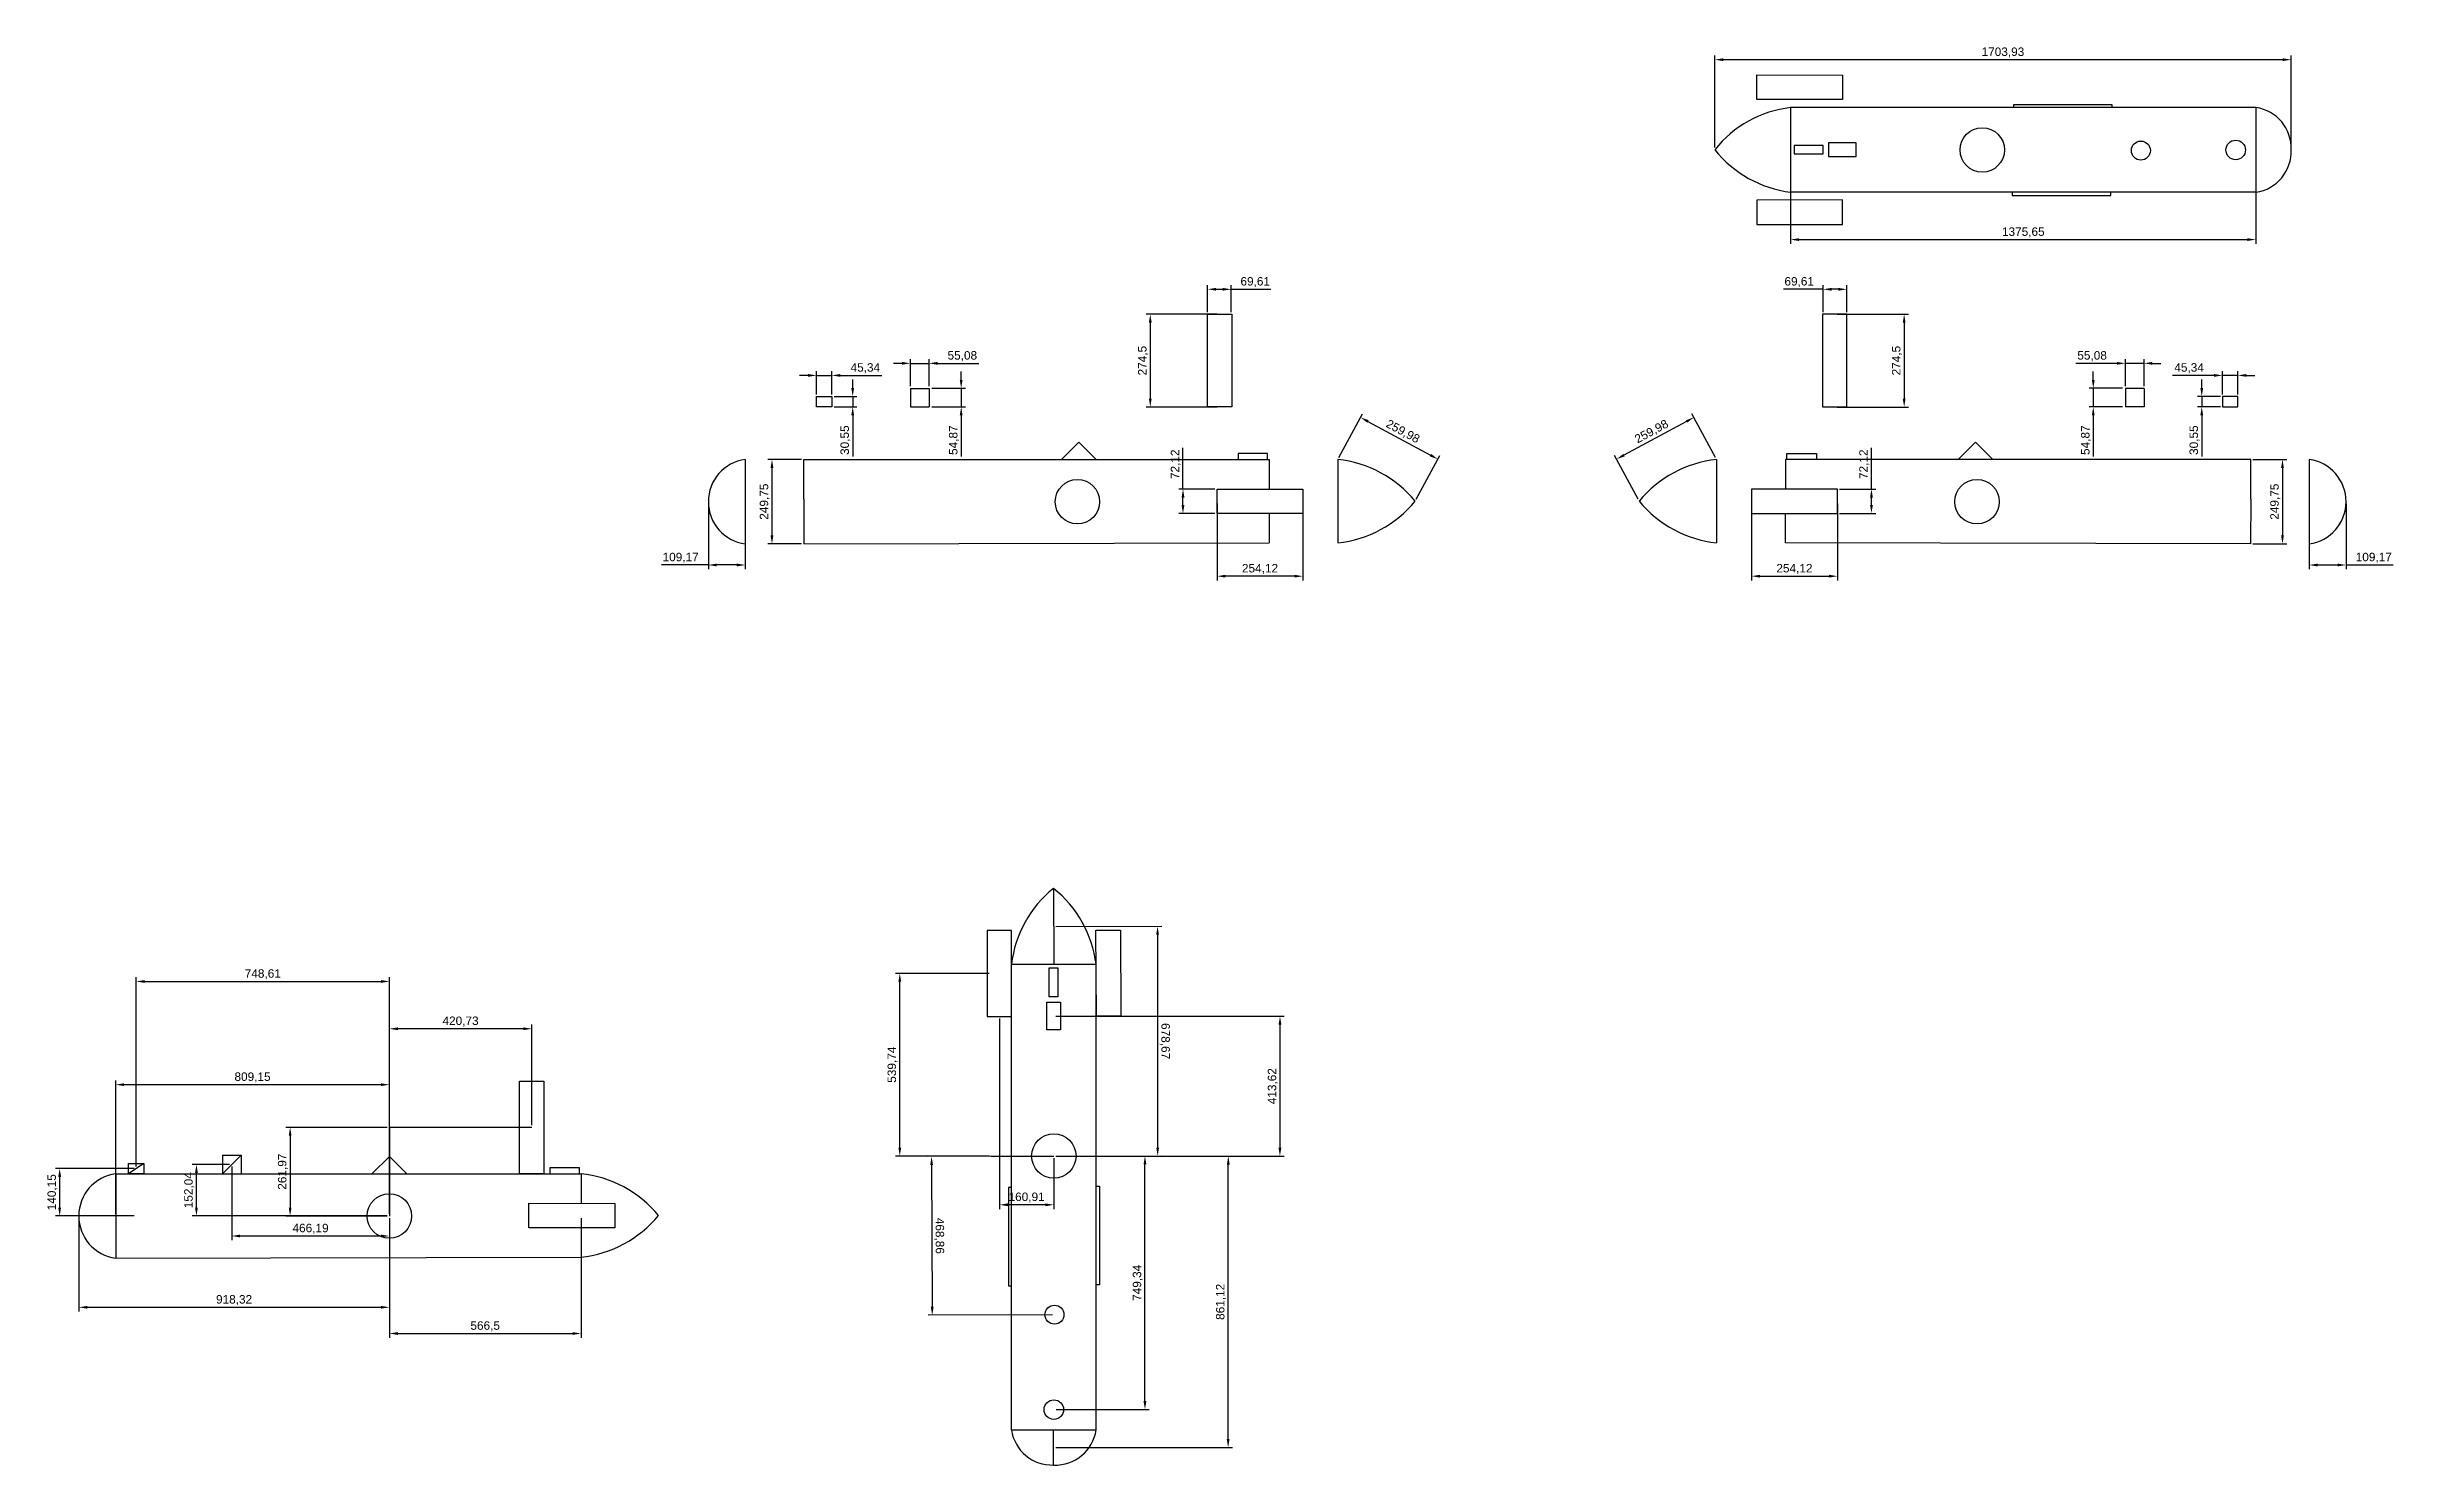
# Model space of a CAD drawing. Header units: millimetres. Extents: x 3266 to 10202, y 29 to 4219.
import ezdxf

# ---------------------------------------------------------------- set-up
doc = ezdxf.new("R2010")
doc.units = ezdxf.units.MM
doc.styles.get("Standard").update_dxf_attribs({"font": 'Arial.ttf'})
doc.dimstyles.new('ISO-25', dxfattribs={"dimtxt": 2.5, "dimasz": 2.5, "dimexe": 1.25, "dimexo": 0.625, "dimtad": 1, "dimtxsty": 'Standard', "dimcen": 2.5, "dimadec": 0, "dimazin": 0, "dimtfac": 1, "dimtmove": 0, "dimatfit": 3, "dimfxl": 1, "dimarcsym": 0})

msp = doc.modelspace()

# ---------------------------------------------------------------- blocks, each defined once
blk = doc.blocks.new('*D1')
at = {"color": 0, "lineweight": -2, "transparency": 16777216}
for p, q in [((5221.6, 2869.5), (5221.6, 2676.1)), ((5330.8, 2870.6), (5330.8, 2676.1)), ((5221.6, 2688.6), (5082.7, 2688.6)), ((5305.8, 2688.6), (5246.6, 2688.6))]:
    blk.add_line(p, q, dxfattribs=at)
at = {"color": 0, "transparency": 16777216}
for points in [[(5246.6, 2692.7), (5246.6, 2684.4), (5221.6, 2688.6)], [(5305.8, 2692.7), (5305.8, 2684.4), (5330.8, 2688.6)]]:
    blk.add_solid(points, dxfattribs=at)
at = {"layer": 'Defpoints', "color": 0, "transparency": 16777216}
for p in [(5221.6, 2875.7), (5330.8, 2876.9), (5221.6, 2688.6)]:
    blk.add_point(p, dxfattribs=at)
at = {"color": 0, "transparency": 16777216, "insert": (5139.7, 2709.9), "char_height": 25, "attachment_point": 5}
blk.add_mtext('109,17', dxfattribs=at)
blk = doc.blocks.new('*D2')
at = {"color": 0, "lineweight": -2, "transparency": 16777216}
for p, q in [((8196.9, 3922), (8196.9, 4194.2)), ((9875.8, 4181.7), (8221.9, 4181.7)), ((9900.8, 3922), (9900.8, 4194.2))]:
    blk.add_line(p, q, dxfattribs=at)
at = {"color": 0, "transparency": 16777216}
for points in [[(8221.9, 4185.9), (8221.9, 4177.6), (8196.9, 4181.7)], [(9875.8, 4185.9), (9875.8, 4177.6), (9900.8, 4181.7)]]:
    blk.add_solid(points, dxfattribs=at)
at = {"layer": 'Defpoints', "color": 0, "transparency": 16777216}
for p in [(8196.9, 4181.7), (8196.9, 3915.7), (9900.8, 3915.7)]:
    blk.add_point(p, dxfattribs=at)
at = {"color": 0, "transparency": 16777216, "insert": (9048.8, 4203), "char_height": 25, "attachment_point": 5}
blk.add_mtext('1703,93', dxfattribs=at)
blk = doc.blocks.new('*D3')
at = {"color": 0, "lineweight": -2, "transparency": 16777216}
for p, q in [((6726, 3429.7), (6515.6, 3429.7)), ((6528.1, 3404.7), (6528.1, 3180.2)), ((6726, 3155.2), (6515.6, 3155.2))]:
    blk.add_line(p, q, dxfattribs=at)
at = {"color": 0, "transparency": 16777216}
for points in [[(6523.9, 3404.7), (6532.3, 3404.7), (6528.1, 3429.7)], [(6523.9, 3180.2), (6532.3, 3180.2), (6528.1, 3155.2)]]:
    blk.add_solid(points, dxfattribs=at)
at = {"layer": 'Defpoints', "color": 0, "transparency": 16777216}
for p in [(6732.2, 3429.7), (6528.1, 3155.2), (6732.2, 3155.2)]:
    blk.add_point(p, dxfattribs=at)
at = {"color": 0, "transparency": 16777216, "insert": (6506.8, 3292.5), "char_height": 25, "attachment_point": 5, "rotation": 90}
blk.add_mtext('274,5', dxfattribs=at)
blk = doc.blocks.new('*D4')
at = {"color": 0, "lineweight": -2, "transparency": 16777216}
for p, q in [((7085.6, 3006.1), (7155.5, 3135.7)), ((7171.5, 3112.8), (7356.4, 3013.3)), ((7314.5, 2882.8), (7384.4, 3012.4))]:
    blk.add_line(p, q, dxfattribs=at)
at = {"color": 0, "transparency": 16777216}
for points in [[(7173.5, 3116.5), (7169.6, 3109.2), (7149.5, 3124.7)], [(7358.4, 3016.9), (7354.4, 3009.6), (7378.4, 3001.4)]]:
    blk.add_solid(points, dxfattribs=at)
at = {"layer": 'Defpoints', "color": 0, "transparency": 16777216}
for p in [(7082.7, 3000.6), (7378.4, 3001.4), (7311.6, 2877.3)]:
    blk.add_point(p, dxfattribs=at)
at = {"color": 0, "transparency": 16777216, "insert": (7274.1, 3081.8), "char_height": 25, "attachment_point": 5, "rotation": 331.68931}
blk.add_mtext('259,98', dxfattribs=at)
blk = doc.blocks.new('*D5')
at = {"color": 0, "lineweight": -2, "transparency": 16777216}
for p, q in [((8421.2, 3909.5), (8421.2, 3637.7)), ((9796.8, 3909.5), (9796.8, 3637.7)), ((8446.2, 3650.2), (9771.8, 3650.2))]:
    blk.add_line(p, q, dxfattribs=at)
at = {"color": 0, "transparency": 16777216}
for points in [[(8446.2, 3654.3), (8446.2, 3646), (8421.2, 3650.2)], [(9771.8, 3654.3), (9771.8, 3646), (9796.8, 3650.2)]]:
    blk.add_solid(points, dxfattribs=at)
at = {"layer": 'Defpoints', "color": 0, "transparency": 16777216}
for p in [(8421.2, 3915.7), (9796.8, 3915.7), (9796.8, 3650.2)]:
    blk.add_point(p, dxfattribs=at)
at = {"color": 0, "transparency": 16777216, "insert": (9109, 3671.4), "char_height": 25, "attachment_point": 5}
blk.add_mtext('1375,65', dxfattribs=at)
blk = doc.blocks.new('*D6')
at = {"color": 0, "lineweight": -2, "transparency": 16777216}
for p, q in [((5969.1, 3235.7), (5969.1, 3260.7)), ((5882.4, 3210.7), (5981.6, 3210.7)), ((5969.1, 3210.7), (5969.1, 3155.8)), ((5882.4, 3155.8), (5981.6, 3155.8)), ((5969.1, 3130.8), (5969.1, 3009))]:
    blk.add_line(p, q, dxfattribs=at)
at = {"color": 0, "transparency": 16777216}
for points in [[(5964.9, 3235.7), (5973.2, 3235.7), (5969.1, 3210.7)], [(5964.9, 3130.8), (5973.2, 3130.8), (5969.1, 3155.8)]]:
    blk.add_solid(points, dxfattribs=at)
at = {"layer": 'Defpoints', "color": 0, "transparency": 16777216}
for p in [(5876.2, 3210.7), (5876.2, 3155.8), (5969.1, 3155.8)]:
    blk.add_point(p, dxfattribs=at)
at = {"color": 0, "transparency": 16777216, "insert": (5947.8, 3057.4), "char_height": 25, "attachment_point": 5, "rotation": 90}
blk.add_mtext('54,87', dxfattribs=at)
blk = doc.blocks.new('*D7')
at = {"color": 0, "lineweight": -2, "transparency": 16777216}
for p, q in [((5794, 3284.5), (5769, 3284.5)), ((5819, 3216.6), (5819, 3297)), ((5819, 3284.5), (5874.1, 3284.5)), ((5874.1, 3216.6), (5874.1, 3297)), ((5899.1, 3284.5), (6021, 3284.5))]:
    blk.add_line(p, q, dxfattribs=at)
at = {"color": 0, "transparency": 16777216}
for points in [[(5794, 3288.6), (5794, 3280.3), (5819, 3284.5)], [(5899.1, 3288.6), (5899.1, 3280.3), (5874.1, 3284.5)]]:
    blk.add_solid(points, dxfattribs=at)
at = {"layer": 'Defpoints', "color": 0, "transparency": 16777216}
for p in [(5874.1, 3284.5), (5819, 3210.4), (5874.1, 3210.4)]:
    blk.add_point(p, dxfattribs=at)
at = {"color": 0, "transparency": 16777216, "insert": (5972.5, 3305.7), "char_height": 25, "attachment_point": 5}
blk.add_mtext('55,08', dxfattribs=at)
blk = doc.blocks.new('*D8')
at = {"color": 0, "lineweight": -2, "transparency": 16777216}
for p, q in [((5541.5, 3192.8), (5541.5, 3261.3)), ((5586.8, 3192.8), (5586.8, 3261.3)), ((5516.5, 3248.8), (5491.5, 3248.8)), ((5541.5, 3248.8), (5586.8, 3248.8)), ((5611.8, 3248.8), (5734.6, 3248.8))]:
    blk.add_line(p, q, dxfattribs=at)
at = {"color": 0, "transparency": 16777216}
for points in [[(5516.5, 3253), (5516.5, 3244.7), (5541.5, 3248.8)], [(5611.8, 3253), (5611.8, 3244.7), (5586.8, 3248.8)]]:
    blk.add_solid(points, dxfattribs=at)
at = {"layer": 'Defpoints', "color": 0, "transparency": 16777216}
for p in [(5586.8, 3248.8), (5541.5, 3186.6), (5586.8, 3186.6)]:
    blk.add_point(p, dxfattribs=at)
at = {"color": 0, "transparency": 16777216, "insert": (5685.7, 3270.1), "char_height": 25, "attachment_point": 5}
blk.add_mtext('45,34', dxfattribs=at)
blk = doc.blocks.new('*D9')
at = {"color": 0, "lineweight": -2, "transparency": 16777216}
for p, q in [((5648.3, 3211.6), (5648.3, 3236.6)), ((5593.1, 3186.6), (5660.8, 3186.6)), ((5593.1, 3156), (5660.8, 3156)), ((5648.3, 3186.6), (5648.3, 3156)), ((5648.3, 3131), (5648.3, 3009))]:
    blk.add_line(p, q, dxfattribs=at)
at = {"color": 0, "transparency": 16777216}
for points in [[(5644.1, 3211.6), (5652.5, 3211.6), (5648.3, 3186.6)], [(5644.1, 3131), (5652.5, 3131), (5648.3, 3156)]]:
    blk.add_solid(points, dxfattribs=at)
at = {"layer": 'Defpoints', "color": 0, "transparency": 16777216}
for p in [(5586.8, 3186.6), (5586.8, 3156), (5648.3, 3156)]:
    blk.add_point(p, dxfattribs=at)
at = {"color": 0, "transparency": 16777216, "insert": (5627, 3057.5), "char_height": 25, "attachment_point": 5, "rotation": 90}
blk.add_mtext('30,55', dxfattribs=at)
blk = doc.blocks.new('*D10')
at = {"color": 0, "lineweight": -2, "transparency": 16777216}
for p, q in [((6697.7, 3436), (6697.7, 3515.8)), ((6722.7, 3503.3), (6742.3, 3503.3)), ((6767.3, 3436), (6767.3, 3515.8)), ((6767.3, 3503.3), (6884.4, 3503.3))]:
    blk.add_line(p, q, dxfattribs=at)
at = {"color": 0, "transparency": 16777216}
for points in [[(6722.7, 3507.5), (6722.7, 3499.1), (6697.7, 3503.3)], [(6742.3, 3507.5), (6742.3, 3499.1), (6767.3, 3503.3)]]:
    blk.add_solid(points, dxfattribs=at)
at = {"layer": 'Defpoints', "color": 0, "transparency": 16777216}
for p in [(6767.3, 3503.3), (6697.7, 3429.7), (6767.3, 3429.7)]:
    blk.add_point(p, dxfattribs=at)
at = {"color": 0, "transparency": 16777216, "insert": (6838.4, 3524.6), "char_height": 25, "attachment_point": 5}
blk.add_mtext('69,61', dxfattribs=at)
blk = doc.blocks.new('*D11')
at = {"color": 0, "lineweight": -2, "transparency": 16777216}
for p, q in [((6624.8, 2913), (6624.8, 3034.4)), ((6719.2, 2913), (6612.3, 2913)), ((6624.8, 2865.9), (6624.8, 2888)), ((6719.2, 2840.9), (6612.3, 2840.9))]:
    blk.add_line(p, q, dxfattribs=at)
at = {"color": 0, "transparency": 16777216}
for points in [[(6620.6, 2888), (6629, 2888), (6624.8, 2913)], [(6620.6, 2865.9), (6629, 2865.9), (6624.8, 2840.9)]]:
    blk.add_solid(points, dxfattribs=at)
at = {"layer": 'Defpoints', "color": 0, "transparency": 16777216}
for p in [(6624.8, 2913), (6725.4, 2913), (6725.4, 2840.9)]:
    blk.add_point(p, dxfattribs=at)
at = {"color": 0, "transparency": 16777216, "insert": (6603.5, 2986.2), "char_height": 25, "attachment_point": 5, "rotation": 90}
blk.add_mtext('72,12', dxfattribs=at)
blk = doc.blocks.new('*D12')
at = {"color": 0, "lineweight": -2, "transparency": 16777216}
for p, q in [((6725.4, 2870.7), (6725.4, 2643)), ((6979.5, 2870.7), (6979.5, 2643)), ((6954.5, 2655.5), (6750.4, 2655.5))]:
    blk.add_line(p, q, dxfattribs=at)
at = {"color": 0, "transparency": 16777216}
for points in [[(6750.4, 2659.7), (6750.4, 2651.4), (6725.4, 2655.5)], [(6954.5, 2659.7), (6954.5, 2651.4), (6979.5, 2655.5)]]:
    blk.add_solid(points, dxfattribs=at)
at = {"layer": 'Defpoints', "color": 0, "transparency": 16777216}
for p in [(6725.4, 2877), (6979.5, 2877), (6725.4, 2655.5)]:
    blk.add_point(p, dxfattribs=at)
at = {"color": 0, "transparency": 16777216, "insert": (6852.5, 2676.8), "char_height": 25, "attachment_point": 5}
blk.add_mtext('254,12', dxfattribs=at)
blk = doc.blocks.new('*D13')
at = {"color": 0, "lineweight": -2, "transparency": 16777216}
for p, q in [((5497.3, 3000.6), (5397.2, 3000.6)), ((5409.7, 2975.6), (5409.7, 2775.8)), ((5497.3, 2750.8), (5397.2, 2750.8))]:
    blk.add_line(p, q, dxfattribs=at)
at = {"color": 0, "transparency": 16777216}
for points in [[(5405.5, 2975.6), (5413.8, 2975.6), (5409.7, 3000.6)], [(5405.5, 2775.8), (5413.8, 2775.8), (5409.7, 2750.8)]]:
    blk.add_solid(points, dxfattribs=at)
at = {"layer": 'Defpoints', "color": 0, "transparency": 16777216}
for p in [(5503.6, 3000.6), (5409.7, 2750.8), (5503.6, 2750.8)]:
    blk.add_point(p, dxfattribs=at)
at = {"color": 0, "transparency": 16777216, "insert": (5388.4, 2875.7), "char_height": 25, "attachment_point": 5, "rotation": 90}
blk.add_mtext('249,75', dxfattribs=at)
blk = doc.blocks.new('*D15')
at = {"color": 0, "lineweight": -2, "transparency": 16777216}
for p, q in [((6051.4, 1481.9), (5775.1, 1481.9)), ((5787.6, 967.2), (5787.6, 1456.9)), ((6051.4, 942.2), (5775.1, 942.2))]:
    blk.add_line(p, q, dxfattribs=at)
at = {"color": 0, "transparency": 16777216}
for points in [[(5783.4, 1456.9), (5791.8, 1456.9), (5787.6, 1481.9)], [(5783.4, 967.2), (5791.8, 967.2), (5787.6, 942.2)]]:
    blk.add_solid(points, dxfattribs=at)
at = {"layer": 'Defpoints', "color": 0, "transparency": 16777216}
for p in [(5787.6, 1481.9), (6057.6, 1481.9), (6057.6, 942.2)]:
    blk.add_point(p, dxfattribs=at)
at = {"color": 0, "transparency": 16777216, "insert": (5766.3, 1212), "char_height": 25, "attachment_point": 5, "rotation": 90}
blk.add_mtext('539,74', dxfattribs=at)
blk = doc.blocks.new('*D16')
at = {"color": 0, "lineweight": -2, "transparency": 16777216}
for p, q in [((6082.1, 1348.6), (6082.1, 785.5)), ((6243, 935.9), (6243, 785.5)), ((6218, 798), (6107.1, 798))]:
    blk.add_line(p, q, dxfattribs=at)
at = {"color": 0, "transparency": 16777216}
for points in [[(6107.1, 802.2), (6107.1, 793.8), (6082.1, 798)], [(6218, 802.2), (6218, 793.8), (6243, 798)]]:
    blk.add_solid(points, dxfattribs=at)
at = {"layer": 'Defpoints', "color": 0, "transparency": 16777216}
for p in [(6082.1, 1354.9), (6243, 942.2), (6082.1, 798)]:
    blk.add_point(p, dxfattribs=at)
at = {"color": 0, "transparency": 16777216, "insert": (6162.5, 819.3), "char_height": 25, "attachment_point": 5}
blk.add_mtext('160,91', dxfattribs=at)
blk = doc.blocks.new('*D17')
at = {"color": 0, "lineweight": -2, "transparency": 16777216}
for p, q in [((6248.9, 1620.8), (6562.1, 1621)), ((6549.6, 1596), (6549.9, 967.3)), ((6249.2, 942.2), (6562.4, 942.3))]:
    blk.add_line(p, q, dxfattribs=at)
at = {"color": 0, "transparency": 16777216}
for points in [[(6553.8, 1596), (6545.5, 1596), (6549.6, 1621)], [(6554.1, 967.3), (6545.8, 967.3), (6549.9, 942.3)]]:
    blk.add_solid(points, dxfattribs=at)
at = {"layer": 'Defpoints', "color": 0, "transparency": 16777216}
for p in [(6242.7, 1620.8), (6243, 942.2), (6549.9, 942.3)]:
    blk.add_point(p, dxfattribs=at)
at = {"color": 0, "transparency": 16777216, "insert": (6571.1, 1281.7), "char_height": 25, "attachment_point": 5, "rotation": 270.02506}
blk.add_mtext('678,67', dxfattribs=at)
blk = doc.blocks.new('*D18')
at = {"color": 0, "lineweight": -2, "transparency": 16777216}
for p, q in [((6249.2, 942.2), (6771.3, 941.8)), ((6758.2, 105.7), (6758.8, 916.8)), ((6248.6, 81.1), (6770.7, 80.7))]:
    blk.add_line(p, q, dxfattribs=at)
at = {"color": 0, "transparency": 16777216}
for points in [[(6754.6, 916.8), (6763, 916.8), (6758.8, 941.8)], [(6754.1, 105.7), (6762.4, 105.7), (6758.2, 80.7)]]:
    blk.add_solid(points, dxfattribs=at)
at = {"layer": 'Defpoints', "color": 0, "transparency": 16777216}
for p in [(6243, 942.2), (6758.8, 941.8), (6242.4, 81.1)]:
    blk.add_point(p, dxfattribs=at)
at = {"color": 0, "transparency": 16777216, "insert": (6737.2, 511.3), "char_height": 25, "attachment_point": 5, "rotation": 89.96049}
blk.add_mtext('861,12', dxfattribs=at)
blk = doc.blocks.new('*D19')
at = {"color": 0, "lineweight": -2, "transparency": 16777216}
for p, q in [((6236.7, 942.2), (5869.1, 940.6)), ((5881.7, 915.7), (5883.4, 496.8)), ((6238.7, 473.3), (5871, 471.8))]:
    blk.add_line(p, q, dxfattribs=at)
at = {"color": 0, "transparency": 16777216}
for points in [[(5885.8, 915.7), (5877.5, 915.7), (5881.6, 940.7)], [(5887.6, 496.8), (5879.2, 496.8), (5883.5, 471.8)]]:
    blk.add_solid(points, dxfattribs=at)
at = {"layer": 'Defpoints', "color": 0, "transparency": 16777216}
for p in [(6243, 942.2), (5883.5, 471.8), (6244.9, 473.3)]:
    blk.add_point(p, dxfattribs=at)
at = {"color": 0, "transparency": 16777216, "insert": (5903.8, 706.3), "char_height": 25, "attachment_point": 5, "rotation": 270.23612}
blk.add_mtext('468,86', dxfattribs=at)
blk = doc.blocks.new('*D20')
at = {"color": 0, "lineweight": -2, "transparency": 16777216}
for p, q in [((6249.4, 942.2), (6524.9, 942.2)), ((6512.4, 217.8), (6512.4, 917.2)), ((6249.4, 192.8), (6524.9, 192.8))]:
    blk.add_line(p, q, dxfattribs=at)
at = {"color": 0, "transparency": 16777216}
for points in [[(6508.2, 917.2), (6516.6, 917.2), (6512.4, 942.2)], [(6508.2, 217.8), (6516.6, 217.8), (6512.4, 192.8)]]:
    blk.add_solid(points, dxfattribs=at)
at = {"layer": 'Defpoints', "color": 0, "transparency": 16777216}
for p in [(6243.1, 942.2), (6512.4, 942.2), (6243.1, 192.8)]:
    blk.add_point(p, dxfattribs=at)
at = {"color": 0, "transparency": 16777216, "insert": (6491.1, 567.5), "char_height": 25, "attachment_point": 5, "rotation": 90}
blk.add_mtext('749,34', dxfattribs=at)
blk = doc.blocks.new('*D21')
at = {"color": 0, "lineweight": -2, "transparency": 16777216}
for p, q in [((6248.7, 1355.8), (6924.1, 1355.3)), ((6911.6, 1330.3), (6911.3, 966.7)), ((6248.5, 942.2), (6923.8, 941.7))]:
    blk.add_line(p, q, dxfattribs=at)
at = {"color": 0, "transparency": 16777216}
for points in [[(6907.4, 1330.3), (6915.7, 1330.3), (6911.6, 1355.3)], [(6907.1, 966.7), (6915.5, 966.7), (6911.3, 941.7)]]:
    blk.add_solid(points, dxfattribs=at)
at = {"layer": 'Defpoints', "color": 0, "transparency": 16777216}
for p in [(6242.5, 1355.8), (6242.2, 942.2), (6911.3, 941.7)]:
    blk.add_point(p, dxfattribs=at)
at = {"color": 0, "transparency": 16777216, "insert": (6890.2, 1148.5), "char_height": 25, "attachment_point": 5, "rotation": 89.96049}
blk.add_mtext('413,62', dxfattribs=at)
blk = doc.blocks.new('*D22')
at = {"color": 0, "lineweight": -2, "transparency": 16777216}
for p, q in [((4278.7, 1033.1), (4278.7, 1330.7)), ((4674.4, 1318.2), (4303.7, 1318.2)), ((4699.4, 1033.1), (4699.4, 1330.7))]:
    blk.add_line(p, q, dxfattribs=at)
at = {"color": 0, "transparency": 16777216}
for points in [[(4303.7, 1322.4), (4303.7, 1314), (4278.7, 1318.2)], [(4674.4, 1322.4), (4674.4, 1314), (4699.4, 1318.2)]]:
    blk.add_solid(points, dxfattribs=at)
at = {"layer": 'Defpoints', "color": 0, "transparency": 16777216}
for p in [(4278.7, 1318.2), (4278.7, 1026.9), (4699.4, 1026.9)]:
    blk.add_point(p, dxfattribs=at)
at = {"color": 0, "transparency": 16777216, "insert": (4489.1, 1339.5), "char_height": 25, "attachment_point": 5}
blk.add_mtext('420,73', dxfattribs=at)
blk = doc.blocks.new('*D23')
at = {"color": 0, "lineweight": -2, "transparency": 16777216}
for p, q in [((4272.4, 1026.9), (3972.7, 1026.9)), ((3985.2, 1001.9), (3985.2, 789.9)), ((4272.4, 764.9), (3972.7, 764.9))]:
    blk.add_line(p, q, dxfattribs=at)
at = {"color": 0, "transparency": 16777216}
for points in [[(3981.1, 1001.9), (3989.4, 1001.9), (3985.2, 1026.9)], [(3981.1, 789.9), (3989.4, 789.9), (3985.2, 764.9)]]:
    blk.add_solid(points, dxfattribs=at)
at = {"layer": 'Defpoints', "color": 0, "transparency": 16777216}
for p in [(4278.7, 1026.9), (3985.2, 764.9), (4278.7, 764.9)]:
    blk.add_point(p, dxfattribs=at)
at = {"color": 0, "transparency": 16777216, "insert": (3964, 895.9), "char_height": 25, "attachment_point": 5, "rotation": 90}
blk.add_mtext('261,97', dxfattribs=at)
blk = doc.blocks.new('*D24')
at = {"color": 0, "lineweight": -2, "transparency": 16777216}
for p, q in [((3360.4, 758.8), (3360.4, 482.6)), ((4278.7, 758.6), (4278.7, 482.6)), ((3385.4, 495.1), (4253.7, 495.1))]:
    blk.add_line(p, q, dxfattribs=at)
at = {"color": 0, "transparency": 16777216}
for points in [[(3385.4, 499.3), (3385.4, 491), (3360.4, 495.1)], [(4253.7, 499.3), (4253.7, 491), (4278.7, 495.1)]]:
    blk.add_solid(points, dxfattribs=at)
at = {"layer": 'Defpoints', "color": 0, "transparency": 16777216}
for p in [(3360.4, 765.1), (4278.7, 764.9), (4278.7, 495.1)]:
    blk.add_point(p, dxfattribs=at)
at = {"color": 0, "transparency": 16777216, "insert": (3819.5, 516.4), "char_height": 25, "attachment_point": 5}
blk.add_mtext('918,32', dxfattribs=at)
blk = doc.blocks.new('*D25')
at = {"color": 0, "lineweight": -2, "transparency": 16777216}
for p, q in [((3469.5, 771.3), (3469.5, 1165.5)), ((3494.5, 1153), (4253.7, 1153)), ((4278.7, 771.3), (4278.7, 1165.5))]:
    blk.add_line(p, q, dxfattribs=at)
at = {"color": 0, "transparency": 16777216}
for points in [[(3494.5, 1157.2), (3494.5, 1148.8), (3469.5, 1153)], [(4253.7, 1157.2), (4253.7, 1148.8), (4278.7, 1153)]]:
    blk.add_solid(points, dxfattribs=at)
at = {"layer": 'Defpoints', "color": 0, "transparency": 16777216}
for p in [(4278.7, 1153), (3469.5, 765), (4278.7, 765)]:
    blk.add_point(p, dxfattribs=at)
at = {"color": 0, "transparency": 16777216, "insert": (3874.1, 1174.3), "char_height": 25, "attachment_point": 5}
blk.add_mtext('809,15', dxfattribs=at)
blk = doc.blocks.new('*D26')
at = {"color": 0, "lineweight": -2, "transparency": 16777216}
for p, q in [((4278.7, 758.6), (4278.7, 405.2)), ((4845.2, 758.6), (4845.2, 405.2)), ((4303.7, 417.7), (4820.2, 417.7))]:
    blk.add_line(p, q, dxfattribs=at)
at = {"color": 0, "transparency": 16777216}
for points in [[(4303.7, 421.8), (4303.7, 413.5), (4278.7, 417.7)], [(4820.2, 421.8), (4820.2, 413.5), (4845.2, 417.7)]]:
    blk.add_solid(points, dxfattribs=at)
at = {"layer": 'Defpoints', "color": 0, "transparency": 16777216}
for p in [(4278.7, 764.9), (4845.2, 764.9), (4845.2, 417.7)]:
    blk.add_point(p, dxfattribs=at)
at = {"color": 0, "transparency": 16777216, "insert": (4561.9, 438.9), "char_height": 25, "attachment_point": 5}
blk.add_mtext('566,5', dxfattribs=at)
blk = doc.blocks.new('*D27')
at = {"color": 0, "lineweight": -2, "transparency": 16777216}
for p, q in [((3812.5, 910.8), (3812.5, 693.3)), ((4253.7, 705.8), (3837.5, 705.8)), ((4278.7, 758.6), (4278.7, 693.3))]:
    blk.add_line(p, q, dxfattribs=at)
at = {"color": 0, "transparency": 16777216}
for points in [[(3837.5, 710), (3837.5, 701.6), (3812.5, 705.8)], [(4253.7, 710), (4253.7, 701.6), (4278.7, 705.8)]]:
    blk.add_solid(points, dxfattribs=at)
at = {"layer": 'Defpoints', "color": 0, "transparency": 16777216}
for p in [(3812.5, 917.1), (4278.7, 764.9), (3812.5, 705.8)]:
    blk.add_point(p, dxfattribs=at)
at = {"color": 0, "transparency": 16777216, "insert": (4045.6, 727.1), "char_height": 25, "attachment_point": 5}
blk.add_mtext('466,19', dxfattribs=at)
blk = doc.blocks.new('*D28')
at = {"color": 0, "lineweight": -2, "transparency": 16777216}
for p, q in [((3806.3, 917.1), (3695.8, 917.1)), ((3708.3, 790), (3708.3, 892.1)), ((4272.4, 765), (3695.8, 765))]:
    blk.add_line(p, q, dxfattribs=at)
at = {"color": 0, "transparency": 16777216}
for points in [[(3704.1, 892.1), (3712.5, 892.1), (3708.3, 917.1)], [(3704.1, 790), (3712.5, 790), (3708.3, 765)]]:
    blk.add_solid(points, dxfattribs=at)
at = {"layer": 'Defpoints', "color": 0, "transparency": 16777216}
for p in [(3708.3, 917.1), (3812.5, 917.1), (4278.7, 765)]:
    blk.add_point(p, dxfattribs=at)
at = {"color": 0, "transparency": 16777216, "insert": (3687, 841.1), "char_height": 25, "attachment_point": 5, "rotation": 90}
blk.add_mtext('152,04', dxfattribs=at)
blk = doc.blocks.new('*D29')
at = {"color": 0, "lineweight": -2, "transparency": 16777216}
for p, q in [((3523.8, 905.2), (3291.4, 905.2)), ((3303.9, 880.2), (3303.9, 790)), ((3523.8, 765), (3291.4, 765))]:
    blk.add_line(p, q, dxfattribs=at)
at = {"color": 0, "transparency": 16777216}
for points in [[(3299.7, 880.2), (3308.1, 880.2), (3303.9, 905.2)], [(3299.7, 790), (3308.1, 790), (3303.9, 765)]]:
    blk.add_solid(points, dxfattribs=at)
at = {"layer": 'Defpoints', "color": 0, "transparency": 16777216}
for p in [(3530.1, 905.2), (3303.9, 765), (3530.1, 765)]:
    blk.add_point(p, dxfattribs=at)
at = {"color": 0, "transparency": 16777216, "insert": (3282.6, 835.1), "char_height": 25, "attachment_point": 5, "rotation": 90}
blk.add_mtext('140,15', dxfattribs=at)
blk = doc.blocks.new('*D30')
at = {"color": 0, "lineweight": -2, "transparency": 16777216}
for p, q in [((3530.1, 911.4), (3530.1, 1470.4)), ((3555.1, 1457.9), (4253.7, 1457.9)), ((4278.7, 911.4), (4278.7, 1470.4))]:
    blk.add_line(p, q, dxfattribs=at)
at = {"color": 0, "transparency": 16777216}
for points in [[(3555.1, 1462.1), (3555.1, 1453.8), (3530.1, 1457.9)], [(4253.7, 1462.1), (4253.7, 1453.8), (4278.7, 1457.9)]]:
    blk.add_solid(points, dxfattribs=at)
at = {"layer": 'Defpoints', "color": 0, "transparency": 16777216}
for p in [(4278.7, 1457.9), (3530.1, 905.2), (4278.7, 905.2)]:
    blk.add_point(p, dxfattribs=at)
at = {"color": 0, "transparency": 16777216, "insert": (3904.4, 1479.2), "char_height": 25, "attachment_point": 5}
blk.add_mtext('748,61', dxfattribs=at)
blk = doc.blocks.new('*D31')
at = {"color": 0, "lineweight": -2, "transparency": 16777216}
for p, q in [((9954.1, 2870.6), (9954.1, 2676.1)), ((10063.3, 2869.5), (10063.3, 2676.1)), ((9979.1, 2688.6), (10038.3, 2688.6)), ((10063.3, 2688.6), (10202.2, 2688.6))]:
    blk.add_line(p, q, dxfattribs=at)
at = {"color": 0, "transparency": 16777216}
for points in [[(9979.1, 2692.7), (9979.1, 2684.4), (9954.1, 2688.6)], [(10038.3, 2692.7), (10038.3, 2684.4), (10063.3, 2688.6)]]:
    blk.add_solid(points, dxfattribs=at)
at = {"layer": 'Defpoints', "color": 0, "transparency": 16777216}
for p in [(9954.1, 2876.9), (10063.3, 2875.7), (10063.3, 2688.6)]:
    blk.add_point(p, dxfattribs=at)
at = {"color": 0, "transparency": 16777216, "insert": (10145.2, 2709.9), "char_height": 25, "attachment_point": 5}
blk.add_mtext('109,17', dxfattribs=at)
blk = doc.blocks.new('*D33')
at = {"color": 0, "lineweight": -2, "transparency": 16777216}
for p, q in [((8559, 3429.7), (8769.3, 3429.7)), ((8756.8, 3404.7), (8756.8, 3180.2)), ((8559, 3155.2), (8769.3, 3155.2))]:
    blk.add_line(p, q, dxfattribs=at)
at = {"color": 0, "transparency": 16777216}
for points in [[(8752.7, 3404.7), (8761, 3404.7), (8756.8, 3429.7)], [(8752.7, 3180.2), (8761, 3180.2), (8756.8, 3155.2)]]:
    blk.add_solid(points, dxfattribs=at)
at = {"layer": 'Defpoints', "color": 0, "transparency": 16777216}
for p in [(8552.7, 3429.7), (8552.7, 3155.2), (8756.8, 3155.2)]:
    blk.add_point(p, dxfattribs=at)
at = {"color": 0, "transparency": 16777216, "insert": (8735.6, 3292.5), "char_height": 25, "attachment_point": 5, "rotation": 90}
blk.add_mtext('274,5', dxfattribs=at)
blk = doc.blocks.new('*D34')
at = {"color": 0, "lineweight": -2, "transparency": 16777216}
for p, q in [((8199.3, 3006.1), (8129.5, 3135.7)), ((8113.4, 3112.8), (7928.5, 3013.3)), ((7970.4, 2882.8), (7900.6, 3012.4))]:
    blk.add_line(p, q, dxfattribs=at)
at = {"color": 0, "transparency": 16777216}
for points in [[(8111.4, 3116.5), (8115.3, 3109.2), (8135.4, 3124.7)], [(7926.5, 3016.9), (7930.5, 3009.6), (7906.5, 3001.4)]]:
    blk.add_solid(points, dxfattribs=at)
at = {"layer": 'Defpoints', "color": 0, "transparency": 16777216}
for p in [(7906.5, 3001.4), (8202.2, 3000.6), (7973.4, 2877.3)]:
    blk.add_point(p, dxfattribs=at)
at = {"color": 0, "transparency": 16777216, "insert": (8010.8, 3081.8), "char_height": 25, "attachment_point": 5, "rotation": 28.31069}
blk.add_mtext('259,98', dxfattribs=at)
blk = doc.blocks.new('*D35')
at = {"color": 0, "lineweight": -2, "transparency": 16777216}
for p, q in [((9315.9, 3235.7), (9315.9, 3260.7)), ((9402.5, 3210.7), (9303.4, 3210.7)), ((9315.9, 3210.7), (9315.9, 3155.8)), ((9402.5, 3155.8), (9303.4, 3155.8)), ((9315.9, 3130.8), (9315.9, 3009))]:
    blk.add_line(p, q, dxfattribs=at)
at = {"color": 0, "transparency": 16777216}
for points in [[(9311.7, 3235.7), (9320, 3235.7), (9315.9, 3210.7)], [(9311.7, 3130.8), (9320, 3130.8), (9315.9, 3155.8)]]:
    blk.add_solid(points, dxfattribs=at)
at = {"layer": 'Defpoints', "color": 0, "transparency": 16777216}
for p in [(9408.7, 3210.7), (9315.9, 3155.8), (9408.7, 3155.8)]:
    blk.add_point(p, dxfattribs=at)
at = {"color": 0, "transparency": 16777216, "insert": (9294.6, 3057.4), "char_height": 25, "attachment_point": 5, "rotation": 90}
blk.add_mtext('54,87', dxfattribs=at)
blk = doc.blocks.new('*D36')
at = {"color": 0, "lineweight": -2, "transparency": 16777216}
for p, q in [((9385.8, 3284.5), (9263.9, 3284.5)), ((9410.8, 3216.6), (9410.8, 3297)), ((9465.9, 3284.5), (9410.8, 3284.5)), ((9465.9, 3216.6), (9465.9, 3297)), ((9490.9, 3284.5), (9515.9, 3284.5))]:
    blk.add_line(p, q, dxfattribs=at)
at = {"color": 0, "transparency": 16777216}
for points in [[(9385.8, 3288.6), (9385.8, 3280.3), (9410.8, 3284.5)], [(9490.9, 3288.6), (9490.9, 3280.3), (9465.9, 3284.5)]]:
    blk.add_solid(points, dxfattribs=at)
at = {"layer": 'Defpoints', "color": 0, "transparency": 16777216}
for p in [(9410.8, 3284.5), (9410.8, 3210.4), (9465.9, 3210.4)]:
    blk.add_point(p, dxfattribs=at)
at = {"color": 0, "transparency": 16777216, "insert": (9312.4, 3305.7), "char_height": 25, "attachment_point": 5}
blk.add_mtext('55,08', dxfattribs=at)
blk = doc.blocks.new('*D37')
at = {"color": 0, "lineweight": -2, "transparency": 16777216}
for p, q in [((9698.1, 3192.8), (9698.1, 3261.3)), ((9743.5, 3192.8), (9743.5, 3261.3)), ((9673.1, 3248.8), (9550.4, 3248.8)), ((9743.5, 3248.8), (9698.1, 3248.8)), ((9768.5, 3248.8), (9793.5, 3248.8))]:
    blk.add_line(p, q, dxfattribs=at)
at = {"color": 0, "transparency": 16777216}
for points in [[(9673.1, 3253), (9673.1, 3244.7), (9698.1, 3248.8)], [(9768.5, 3253), (9768.5, 3244.7), (9743.5, 3248.8)]]:
    blk.add_solid(points, dxfattribs=at)
at = {"layer": 'Defpoints', "color": 0, "transparency": 16777216}
for p in [(9698.1, 3248.8), (9698.1, 3186.6), (9743.5, 3186.6)]:
    blk.add_point(p, dxfattribs=at)
at = {"color": 0, "transparency": 16777216, "insert": (9599.2, 3270.1), "char_height": 25, "attachment_point": 5}
blk.add_mtext('45,34', dxfattribs=at)
blk = doc.blocks.new('*D38')
at = {"color": 0, "lineweight": -2, "transparency": 16777216}
for p, q in [((9636.6, 3211.6), (9636.6, 3236.6)), ((9691.9, 3186.6), (9624.1, 3186.6)), ((9691.9, 3156), (9624.1, 3156)), ((9636.6, 3186.6), (9636.6, 3156)), ((9636.6, 3131), (9636.6, 3009))]:
    blk.add_line(p, q, dxfattribs=at)
at = {"color": 0, "transparency": 16777216}
for points in [[(9632.5, 3211.6), (9640.8, 3211.6), (9636.6, 3186.6)], [(9632.5, 3131), (9640.8, 3131), (9636.6, 3156)]]:
    blk.add_solid(points, dxfattribs=at)
at = {"layer": 'Defpoints', "color": 0, "transparency": 16777216}
for p in [(9636.6, 3156), (9698.1, 3186.6), (9698.1, 3156)]:
    blk.add_point(p, dxfattribs=at)
at = {"color": 0, "transparency": 16777216, "insert": (9615.3, 3057.5), "char_height": 25, "attachment_point": 5, "rotation": 90}
blk.add_mtext('30,55', dxfattribs=at)
blk = doc.blocks.new('*D39')
at = {"color": 0, "lineweight": -2, "transparency": 16777216}
for p, q in [((8517.6, 3503.3), (8400.5, 3503.3)), ((8517.6, 3436), (8517.6, 3515.8)), ((8562.3, 3503.3), (8542.6, 3503.3)), ((8587.3, 3436), (8587.3, 3515.8))]:
    blk.add_line(p, q, dxfattribs=at)
at = {"color": 0, "transparency": 16777216}
for points in [[(8542.6, 3507.5), (8542.6, 3499.1), (8517.6, 3503.3)], [(8562.3, 3507.5), (8562.3, 3499.1), (8587.3, 3503.3)]]:
    blk.add_solid(points, dxfattribs=at)
at = {"layer": 'Defpoints', "color": 0, "transparency": 16777216}
for p in [(8517.6, 3503.3), (8517.6, 3429.7), (8587.3, 3429.7)]:
    blk.add_point(p, dxfattribs=at)
at = {"color": 0, "transparency": 16777216, "insert": (8446.6, 3524.6), "char_height": 25, "attachment_point": 5}
blk.add_mtext('69,61', dxfattribs=at)
blk = doc.blocks.new('*D40')
at = {"color": 0, "lineweight": -2, "transparency": 16777216}
for p, q in [((8660.1, 2913), (8660.1, 3034.4)), ((8565.8, 2913), (8672.6, 2913)), ((8660.1, 2865.9), (8660.1, 2888)), ((8565.8, 2840.9), (8672.6, 2840.9))]:
    blk.add_line(p, q, dxfattribs=at)
at = {"color": 0, "transparency": 16777216}
for points in [[(8656, 2888), (8664.3, 2888), (8660.1, 2913)], [(8656, 2865.9), (8664.3, 2865.9), (8660.1, 2840.9)]]:
    blk.add_solid(points, dxfattribs=at)
at = {"layer": 'Defpoints', "color": 0, "transparency": 16777216}
for p in [(8559.5, 2913), (8660.1, 2913), (8559.5, 2840.9)]:
    blk.add_point(p, dxfattribs=at)
at = {"color": 0, "transparency": 16777216, "insert": (8638.9, 2986.2), "char_height": 25, "attachment_point": 5, "rotation": 90}
blk.add_mtext('72,12', dxfattribs=at)
blk = doc.blocks.new('*D32')
at = {"color": 0, "lineweight": -2, "transparency": 16777216}
for p, q in [((8305.4, 2870.7), (8305.4, 2643)), ((8559.5, 2870.7), (8559.5, 2643)), ((8330.4, 2655.5), (8534.5, 2655.5))]:
    blk.add_line(p, q, dxfattribs=at)
at = {"color": 0, "transparency": 16777216}
for points in [[(8330.4, 2659.7), (8330.4, 2651.4), (8305.4, 2655.5)], [(8534.5, 2659.7), (8534.5, 2651.4), (8559.5, 2655.5)]]:
    blk.add_solid(points, dxfattribs=at)
at = {"layer": 'Defpoints', "color": 0, "transparency": 16777216}
for p in [(8305.4, 2877), (8559.5, 2877), (8559.5, 2655.5)]:
    blk.add_point(p, dxfattribs=at)
at = {"color": 0, "transparency": 16777216, "insert": (8432.4, 2676.8), "char_height": 25, "attachment_point": 5}
blk.add_mtext('254,12', dxfattribs=at)
blk = doc.blocks.new('*D41')
at = {"color": 0, "lineweight": -2, "transparency": 16777216}
for p, q in [((9787.6, 3000.6), (9887.8, 3000.6)), ((9875.3, 2975.6), (9875.3, 2775.8)), ((9787.6, 2750.8), (9887.8, 2750.8))]:
    blk.add_line(p, q, dxfattribs=at)
at = {"color": 0, "transparency": 16777216}
for points in [[(9871.1, 2975.6), (9879.4, 2975.6), (9875.3, 3000.6)], [(9871.1, 2775.8), (9879.4, 2775.8), (9875.3, 2750.8)]]:
    blk.add_solid(points, dxfattribs=at)
at = {"layer": 'Defpoints', "color": 0, "transparency": 16777216}
for p in [(9781.3, 3000.6), (9781.3, 2750.8), (9875.3, 2750.8)]:
    blk.add_point(p, dxfattribs=at)
at = {"color": 0, "transparency": 16777216, "insert": (9854, 2875.7), "char_height": 25, "attachment_point": 5, "rotation": 90}
blk.add_mtext('249,75', dxfattribs=at)

# ---------------------------------------------------------------- dimensions: what is measured, and where the dimension line sits
at = {"color": 1}
for base, p1, p2, angle, picture, middle, dimtype in [((8196.8587, 4181.7479), (9900.7838, 3915.7142), (8196.8587, 3915.7142), 180, '*D2', (9048.8212, 4181.7479), 160), ((9796.837, 3650.162), (8421.184, 3915.714), (9796.837, 3915.714), 0, '*D5', (9109.01, 3650.162), 161)]:
    dim = msp.add_linear_dim(base=base, p1=p1, p2=p2, angle=angle, dimstyle='ISO-25', override={"dimscale": 10}, dxfattribs=at)
    dim.commit()
    dim.dimension.update_dxf_attribs({"geometry": picture, "text_midpoint": middle, "dimtype": dimtype})
for base, p1, p2, picture, middle in [((6767.276, 3503.3), (6697.664, 3429.733), (6767.276, 3429.733), '*D10', (6838.362, 3524.574)), ((4278.689, 1457.95), (3530.082, 905.196), (4278.689, 905.196), '*D30', (3904.386, 1479.224)), ((4278.689, 1318.195), (4699.419, 1026.852), (4278.689, 1026.852), '*D22', (4489.054, 1339.468)), ((6082.077, 797.995), (6242.985, 942.177), (6082.077, 1354.86), '*D16', (6162.531, 819.269)), ((4278.689, 1152.993), (3469.538, 765.045), (4278.689, 765.045), '*D25', (3874.114, 1174.267)), ((3812.503, 705.788), (4278.689, 764.88), (3812.503, 917.089), '*D27', (4045.596, 727.062)), ((4278.6891, 495.1351), (3360.3642, 765.0865), (4278.6891, 764.8801), '*D24', (3819.5266, 516.4089)), ((4845.191, 417.67), (4278.689, 764.88), (4845.191, 764.88), '*D26', (4561.94, 438.944))]:
    dim = msp.add_linear_dim(base=base, p1=p1, p2=p2, dimstyle='ISO-25', override={"dimscale": 10})
    dim.commit()
    dim.dimension.update_dxf_attribs({"geometry": picture, "text_midpoint": middle})
for base, p1, p2, angle, picture, middle in [((8517.643, 3503.3), (8587.255, 3429.733), (8517.643, 3429.733), 180, '*D39', (8446.557, 3524.574)), ((8756.83, 3155.229), (8552.713, 3429.733), (8552.713, 3155.229), 90, '*D33', (8735.556, 3292.481)), ((9410.828, 3284.457), (9465.904, 3210.389), (9410.828, 3210.389), 180, '*D36', (9312.371, 3305.731)), ((9315.859, 3155.84), (9408.747, 3210.706), (9408.747, 3155.84), 90, '*D35', (9294.585, 3057.409)), ((9698.118, 3248.825), (9743.454, 3186.598), (9698.118, 3186.598), 180, '*D37', (9599.235, 3270.099)), ((9636.619, 3156.05), (9698.118, 3186.598), (9698.118, 3156.05), 90, '*D38', (9615.345, 3057.533)), ((8660.1262, 2913.0462), (8559.5003, 2840.9309), (8559.5003, 2913.0462), 270, '*D40', (8638.8523, 2986.2471)), ((9875.269, 2750.849), (9781.332, 3000.603), (9781.332, 2750.849), 90, '*D41', (9853.995, 2875.726)), ((8559.5, 2655.545), (8305.377, 2876.989), (8559.5, 2876.989), 180, '*D32', (8432.439, 2676.819)), ((10063.283, 2688.582), (9954.109, 2876.867), (10063.283, 2875.726), 180, '*D31', (10145.249, 2709.856))]:
    dim = msp.add_linear_dim(base=base, p1=p1, p2=p2, angle=angle, dimstyle='ISO-25', override={"dimscale": 10}, dxfattribs=at)
    dim.commit()
    dim.dimension.update_dxf_attribs({"geometry": picture, "text_midpoint": middle})
at = {"color": 250}
for base, p1, p2, picture, middle in [((6528.089, 3155.229), (6732.206, 3429.733), (6732.206, 3155.229), '*D3', (6506.815, 3292.481)), ((5969.06, 3155.84), (5876.172, 3210.706), (5876.172, 3155.84), '*D6', (5947.786, 3057.409)), ((5648.3, 3156.05), (5586.801, 3186.598), (5586.801, 3156.05), '*D9', (5627.026, 3057.533))]:
    dim = msp.add_linear_dim(base=base, p1=p1, p2=p2, angle=90, dimstyle='ISO-25', override={"dimscale": 10}, dxfattribs=at)
    dim.commit()
    dim.dimension.update_dxf_attribs({"geometry": picture, "text_midpoint": middle})
for base, p1, p2, picture, middle in [((5586.801, 3248.825), (5541.465, 3186.598), (5586.801, 3186.598), '*D8', (5685.684, 3270.099)), ((5874.091, 3284.457), (5819.015, 3210.389), (5874.091, 3210.389), '*D7', (5972.548, 3305.731)), ((5221.636, 2688.582), (5330.81, 2876.867), (5221.636, 2875.726), '*D1', (5139.67, 2709.856)), ((6725.419, 2655.545), (6979.542, 2876.989), (6725.419, 2876.989), '*D12', (6852.48, 2676.819))]:
    dim = msp.add_linear_dim(base=base, p1=p1, p2=p2, dimstyle='ISO-25', override={"dimscale": 10}, dxfattribs=at)
    dim.commit()
    dim.dimension.update_dxf_attribs({"geometry": picture, "text_midpoint": middle})
dim = msp.add_aligned_dim(p1=(7082.68, 3000.581), p2=(7311.566, 2877.284), distance=140.978, dimstyle='ISO-25', override={"dimscale": 10}, dxfattribs=at)
dim.commit()
dim.dimension.update_dxf_attribs({"geometry": '*D4', "text_midpoint": (7274.071, 3081.777)})
at = {"color": 1}
dim = msp.add_aligned_dim(p1=(8202.239, 3000.581), p2=(7973.353, 2877.284), distance=-140.978, dimstyle='ISO-25', override={"dimscale": 10}, dxfattribs=at)
dim.commit()
dim.dimension.update_dxf_attribs({"geometry": '*D34', "text_midpoint": (8010.848, 3081.777)})
for base, p1, p2, angle, picture, middle in [((5409.65, 2750.849), (5503.587, 3000.603), (5503.587, 2750.849), 90, '*D13', (5388.376, 2875.726)), ((6624.793, 2913.0462), (6725.4188, 2840.9309), (6725.4188, 2913.0462), 270, '*D11', (6603.5191, 2986.2471)), ((5787.6157, 1481.9218), (6057.6364, 942.1772), (6057.6364, 1481.9218), 90, '*D15', (5766.3419, 1212.0495)), ((3985.238, 764.88), (4278.689, 1026.852), (4278.689, 764.88), 90, '*D23', (3963.964, 895.866)), ((3303.907, 765.045), (3530.082, 905.196), (3530.082, 765.045), 90, '*D29', (3282.633, 835.12)), ((3708.308, 917.089), (4278.689, 765.045), (3812.503, 917.089), 90, '*D28', (3687.034, 841.067)), ((6512.394, 942.177), (6243.108, 192.838), (6243.108, 942.177), 90, '*D20', (6491.12, 567.507))]:
    dim = msp.add_linear_dim(base=base, p1=p1, p2=p2, angle=angle, dimstyle='ISO-25', override={"dimscale": 10})
    dim.commit()
    dim.dimension.update_dxf_attribs({"geometry": picture, "text_midpoint": middle})
for p1, p2, distance, picture, middle in [((6242.688, 1620.843), (6242.985, 942.177), 306.944, '*D17', (6571.054, 1281.654)), ((6242.489, 1355.793), (6242.204, 942.178), 669.085, '*D21', (6890.157, 1148.539)), ((6242.985, 942.177), (6244.917, 473.322), -361.421, '*D19', (5903.806, 706.348)), ((6242.391, 81.054), (6242.985, 942.177), -515.835, '*D18', (6737.249, 511.275))]:
    dim = msp.add_aligned_dim(p1=p1, p2=p2, distance=distance, dimstyle='ISO-25', override={"dimscale": 10})
    dim.commit()
    dim.dimension.update_dxf_attribs({"geometry": picture, "text_midpoint": middle})

# ---------------------------------------------------------------- linework, layer by layer
for p, q in [((9796.837, 4040.162), (8421.184, 4040.162)), ((8421.184, 4040.162), (8421.184, 3790.079)), ((9796.837, 4040.162), (9796.837, 3790.079)), ((9796.837, 3790.079), (8421.184, 3790.079)), ((5819.015, 3210.389), (5874.091, 3210.389)), ((5819.015, 3210.389), (5819.015, 3156.05)), ((5874.091, 3210.389), (5874.091, 3156.05)), ((9465.904, 3210.389), (9410.828, 3210.389)), ((9410.828, 3210.389), (9410.828, 3156.05)), ((9465.904, 3210.389), (9465.904, 3156.05)), ((5541.465, 3186.598), (5586.801, 3186.598)), ((5541.465, 3156.05), (5541.465, 3186.598)), ((5586.801, 3156.05), (5541.465, 3156.05)), ((5586.801, 3186.598), (5586.801, 3156.05)), ((5819.015, 3156.05), (5874.091, 3156.05)), ((9465.904, 3156.05), (9410.828, 3156.05)), ((9743.454, 3186.598), (9698.118, 3186.598)), ((9698.118, 3186.598), (9698.118, 3156.05)), ((9698.118, 3156.05), (9743.454, 3156.05)), ((9743.454, 3156.05), (9743.454, 3186.598)), ((5330.81, 3000.603), (5330.81, 2750.849)), ((5503.587, 3000.603), (6879.24, 3000.581)), ((5503.587, 2883.117), (5503.588, 3000.603)), ((6265.616, 3000.591), (6317.088, 3051.388)), ((6368.561, 3000.591), (6317.088, 3051.388)), ((6879.24, 3000.581), (6879.33, 2912.857)), ((7082.68, 3000.581), (7082.68, 2753.986)), ((8202.239, 3000.581), (8202.239, 2753.986)), ((8405.68, 3000.581), (8405.589, 2912.857)), ((9781.332, 3000.603), (8405.68, 3000.581)), ((8916.358, 3000.591), (8967.831, 3051.388)), ((9019.303, 3000.591), (8967.831, 3051.388)), ((9781.332, 2883.117), (9781.331, 3000.603)), ((9954.109, 3000.603), (9954.109, 2750.849)), ((5503.587, 2883.117), (5503.888, 2750.85)), ((9781.332, 2883.117), (9781.031, 2750.85)), ((6879.405, 2840.742), (6879.494, 2753.987)), ((8405.515, 2840.742), (8405.425, 2753.987)), ((5503.587, 2750.849), (6879.24, 2753.986)), ((9781.332, 2750.849), (8405.68, 2753.986)), ((6242.391, 1733.006), (6242.985, 1508.681)), ((6117.943, 133.028), (6117.943, 1508.681)), ((6117.943, 1508.681), (6368.027, 1508.681)), ((6368.027, 133.028), (6368.027, 1508.681)), ((4699.419, 1026.852), (4278.689, 1026.852)), ((4278.689, 1026.852), (4278.689, 764.88)), ((3507.414, 920.468), (3552.75, 920.468)), ((3507.414, 889.919), (3507.414, 920.468)), ((3552.75, 920.468), (3507.414, 889.924)), ((3552.75, 920.468), (3552.75, 889.919)), ((3784.964, 944.259), (3840.041, 944.259)), ((3784.964, 944.259), (3784.964, 889.919)), ((3840.041, 944.259), (3784.964, 889.919)), ((3840.041, 944.259), (3840.041, 889.919)), ((4227.217, 889.912), (4278.689, 940.709)), ((4330.162, 889.912), (4278.689, 940.709)), ((6057.636, 942.177), (6242.985, 942.177)), ((3469.538, 889.924), (4845.191, 889.903)), ((3469.538, 772.439), (3469.54, 889.924)), ((3469.538, 889.922), (3469.538, 640.168)), ((3552.75, 889.919), (3507.414, 889.919)), ((3784.964, 889.919), (3840.041, 889.919)), ((4845.191, 889.903), (4845.191, 802.179)), ((3469.538, 772.439), (3469.84, 640.171)), ((4845.191, 730.064), (4845.191, 643.308)), ((3469.538, 640.171), (4845.191, 643.308)), ((6117.943, 133.028), (6368.027, 133.028)), ((6242.391, 29.081), (6242.391, 133.028))]:
    msp.add_line(p, q)
for points in [[(8575.004, 4064.255), (8320.881, 4064.568), (8320.881, 4136.683), (8575.004, 4136.371)], [(9371.116, 4040.162), (9080.796, 4040.162), (9080.796, 4049.067), (9371.116, 4049.067)], [(8517.063, 3928.65), (8431.551, 3928.65), (8431.551, 3903.189), (8517.063, 3903.189)], [(8614.705, 3935.924), (8533.438, 3935.924), (8533.438, 3895.308), (8614.705, 3895.308)], [(8575.004, 3767.173), (8320.881, 3766.861), (8320.881, 3694.746), (8575.004, 3695.058)], [(9368.009, 3790.079), (9076.554, 3790.079), (9076.554, 3780.357), (9368.009, 3780.357)], [(6697.664, 3429.733), (6769.276, 3429.733), (6769.276, 3155.839), (6697.664, 3155.839)], [(8587.255, 3429.733), (8515.643, 3429.733), (8515.643, 3155.839), (8587.255, 3155.839)], [(6787.477, 3000.583), (6874.829, 3000.583), (6874.829, 3018.184), (6787.477, 3018.184)], [(8497.442, 3000.583), (8410.09, 3000.583), (8410.09, 3018.184), (8497.442, 3018.184)], [(6725.419, 2913.046), (6979.542, 2912.734), (6979.542, 2840.619), (6725.419, 2840.931)], [(8559.5, 2913.046), (8305.377, 2912.734), (8305.377, 2840.619), (8559.5, 2840.931)], [(6118.135, 1354.86), (6117.823, 1608.983), (6045.707, 1608.983), (6046.019, 1354.86)], [(6368.648, 1355.523), (6367.615, 1609.645), (6439.729, 1610.026), (6440.762, 1355.905)], [(6229.456, 1412.802), (6229.456, 1498.314), (6254.917, 1498.314), (6254.917, 1412.802)], [(6222.181, 1315.16), (6222.181, 1396.427), (6262.798, 1396.427), (6262.798, 1315.16)], [(4663.613, 1163.799), (4735.225, 1163.799), (4735.225, 889.905), (4663.613, 889.905)], [(4753.428, 889.904), (4840.78, 889.904), (4840.78, 907.505), (4753.428, 907.505)], [(6117.943, 558.748), (6117.943, 849.068), (6109.039, 849.068), (6109.039, 558.748)], [(6368.027, 561.855), (6368.027, 853.31), (6377.749, 853.31), (6377.749, 561.855)], [(4691.37, 802.368), (4945.493, 802.056), (4945.493, 729.941), (4691.37, 730.253)]]:
    msp.add_lwpolyline(points, close=True)
for centre, radius in [((8987.687, 3915.12), 65.64), ((9456.543, 3913.188), 28.08), ((9737.027, 3914.998), 28.837), ((6312.738, 2875.561), 65.64), ((8972.181, 2875.561), 65.64), ((6242.985, 942.177), 65.64), ((4278.689, 764.88), 65.64), ((6244.917, 473.322), 28.08), ((6243.108, 192.838), 28.837)]:
    msp.add_circle(centre, radius)
for centre, radius, start, end in [((8458.94, 3707.7), 334.599, 96.4790815, 141.5609464), ((9780.342, 3920.749), 120.547, 357.606247, 82.1355627), ((8464.135, 4129.856), 342.481, 218.7017328, 262.7954163), ((9779.524, 3910.222), 121.384, 278.1998741, 2.5933066), ((5347.642, 2875.726), 126.006, 97.6766904, 262.3233096), ((7045.865, 2658.142), 344.413, 39.5148166, 83.8637938), ((8239.054, 2658.142), 344.413, 96.1362062, 140.4851834), ((9937.277, 2875.726), 126.006, 277.6766904, 82.3233096), ((7045.865, 3096.426), 344.413, 276.1362062, 320.4851834), ((8239.054, 3096.426), 344.413, 219.5148166, 263.8637938), ((6450.405, 1470.925), 334.599, 128.4390536, 173.5209185), ((6028.249, 1465.729), 342.481, 7.2045837, 51.2982672), ((3486.37, 765.045), 126.006, 97.6766904, 262.3233096), ((4808.376, 547.463), 344.413, 39.5148166, 83.8637938), ((4808.376, 985.748), 344.413, 276.1362062, 320.4851834), ((6237.356, 149.522), 120.547, 187.8644373, 272.393753), ((6247.883, 150.341), 121.384, 267.4066934, 351.8001259)]:
    msp.add_arc(centre, radius, start, end)

msp.set_redraw_order([(e.dxf.handle, doc.entitydb.next_handle()) for e in msp.query("TEXT MTEXT ATTDEF DIMENSION ARC_DIMENSION")])  # texts and dimensions are drawn at this point

doc.saveas('drawing.dxf')
